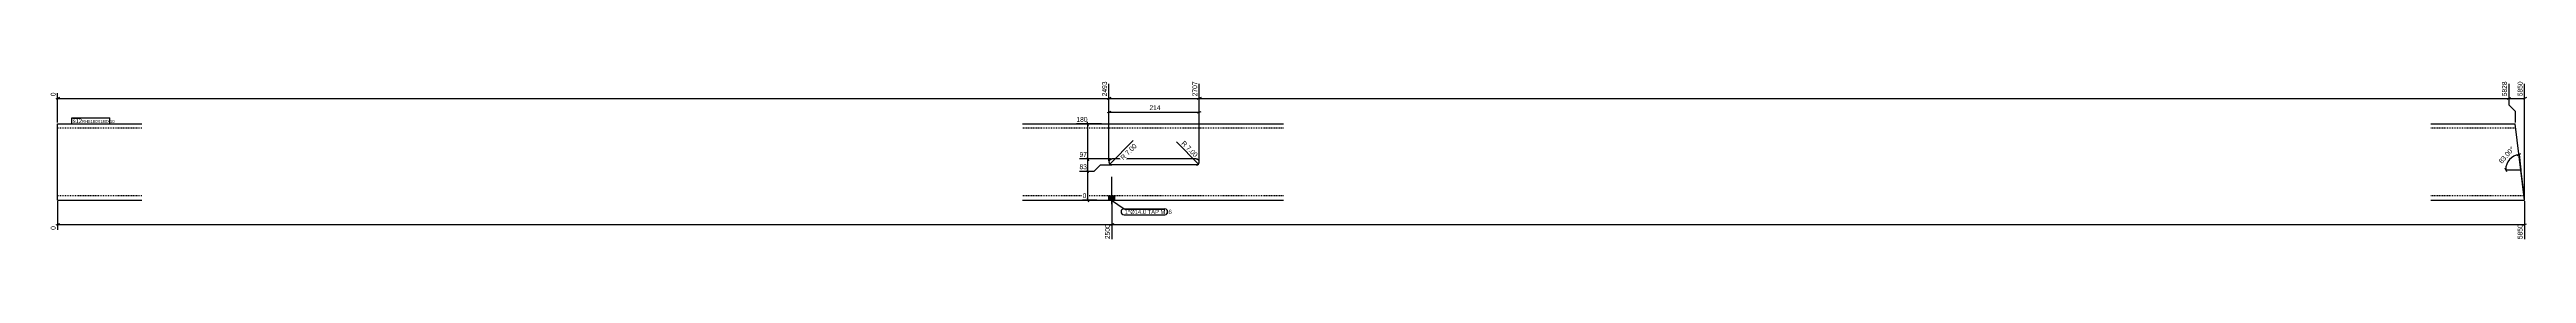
# Model space of a CAD drawing. Header units: millimetres. Extents: x 9 to 17840, y 7 to 378.
# Drawn here: x 11966 to 17840, y 7 to 378 of the extents above; entities that cross this region are included whole.
import ezdxf

# ---------------------------------------------------------------- set-up
doc = ezdxf.new("R2010")
doc.units = ezdxf.units.MM
doc.linetypes.add('DXK_LINE_DOT2', pattern=[3.9198, 1.9599, -1.9599])
for name, color, linetype in [('MÅLSÆTNING', 7, 'Continuous'), ('STÅL', 7, 'Continuous'), ('TEKST', 7, 'Continuous')]:
    doc.layers.add(name, color=color, linetype=linetype)
doc.styles.add('Arial Narrow', font='ARIALN.TTF', dxfattribs={"height": 0.2})

msp = doc.modelspace()

# ---------------------------------------------------------------- hatches: boundary and pattern name
at = {"layer": 'MÅLSÆTNING', "linetype": 'Continuous'}
for points in [[(14492.1, 196), (14480.5, 186.5), (14490, 198.2)], [(14680.8, 198.2), (14690.4, 186.5), (14678.7, 196)]]:
    msp.add_hatch(color=7, dxfattribs=at).paths.add_polyline_path(points)
at = {"layer": 'STÅL', "linetype": 'Continuous'}
msp.add_hatch(color=3, dxfattribs=at).paths.add_polyline_path([(14492.4, 111.4), (14478.4, 111.4), (14478.4, 101.4), (14492.4, 101.4)])

# ---------------------------------------------------------------- linework, layer by layer
at = {"layer": 'MÅLSÆTNING', "color": 7, "linetype": 'Continuous'}
for p, q in [((11985.4, 284.4), (11985.4, 354)), ((17798.1, 375.9), (17798.1, 326.6)), ((17835.2, 104.4), (17835.2, 375.9)), ((11989.9, 343.4), (11980.9, 339.8)), ((11985.4, 341.6), (14478.4, 341.6)), ((14482.9, 343.4), (14473.9, 339.8)), ((14473.9, 339.8), (14482.9, 343.4)), ((14482.9, 311), (14473.9, 307.4)), ((14478.4, 309.2), (14692.4, 309.2)), ((14687.9, 339.8), (14696.9, 343.4)), ((14687.9, 307.4), (14696.9, 311)), ((17793.6, 339.8), (17802.6, 343.4)), ((17798.1, 341.6), (17835.2, 341.6)), ((17798.1, 326.6), (17813.1, 311.6)), ((17813.1, 311.6), (17813.1, 284.4)), ((17813.1, 311.6), (17813.1, 284.4)), ((17839.7, 343.4), (17830.7, 339.8)), ((14460.9, 281.4), (14401.3, 281.4)), ((14430.2, 276.9), (14426.6, 285.9)), ((14480.5, 186.5), (14535.9, 241.9)), ((14690.4, 186.5), (14638.3, 238.6)), ((14482.4, 198.4), (14408.6, 198.4)), ((14426.6, 202.9), (14430.2, 193.9)), ((14428.4, 169.4), (14428.4, 198.4)), ((14443.4, 169.4), (14458.4, 184.4)), ((14458.4, 184.4), (14482.4, 184.4)), ((17788.6, 177.5), (17792.2, 168.5)), ((17817.8, 206.4), (17826.3, 211)), ((17834.8, 104.4), (17822, 208.7)), ((17822, 208.7), (17826.4, 173)), ((14408.6, 169.4), (14443.4, 169.4)), ((14408.6, 169.4), (14443.4, 169.4)), ((14430.2, 164.9), (14426.6, 173.9)), ((14428.4, 101.4), (14428.4, 169.4)), ((17790.4, 173), (17826.4, 173)), ((11985.4, 98.4), (11985.4, 30.9)), ((14449.6, 101.4), (14415.9, 101.4)), ((14426.6, 105.9), (14430.2, 96.9)), ((14485.4, 98.4), (14485.4, 9)), ((14485.4, 98.4), (14485.4, 9)), ((17835.2, 98.4), (17835.2, 9)), ((11989.9, 45.2), (11980.9, 41.6)), ((11985.4, 43.4), (14485.4, 43.4)), ((14489.9, 45.2), (14480.9, 41.6)), ((14480.9, 41.6), (14489.9, 45.2)), ((14485.4, 43.4), (17835.2, 43.4)), ((17830.7, 41.6), (17839.7, 45.2))]:
    msp.add_line(p, q, dxfattribs=at)
for centre, radius, start, end in [((14485.4, 191.4), 7, 180, 270), ((14685.4, 191.4), 7, 270, 0), ((17826.4, 173), 36, 97, 180)]:
    msp.add_arc(centre, radius, start, end, dxfattribs=at)
at = {"layer": 'STÅL', "color": 2, "linetype": 'Continuous'}
for p, q in [((11985.4, 126.4), (11985.4, 281.4)), ((11985.4, 281.4), (12185.4, 281.4)), ((14273.4, 281.4), (14891.9, 281.4)), ((17613.1, 281.4), (17813.1, 281.4)), ((17835.2, 101.4), (17813.1, 281.4)), ((14485.4, 198.4), (14482.8, 197.9)), ((14482.8, 185), (14485.4, 184.4)), ((14685.4, 198.4), (14485.4, 198.4)), ((14685.4, 184.4), (14485.4, 184.4)), ((14688.1, 197.9), (14685.4, 198.4)), ((14685.4, 184.4), (14688.1, 185)), ((11985.4, 101.4), (11985.4, 126.4)), ((11985.4, 101.4), (12185.4, 101.4)), ((14273.4, 101.4), (14891.9, 101.4)), ((17613.1, 101.4), (17835.2, 101.4))]:
    msp.add_line(p, q, dxfattribs=at)
at = {"layer": 'STÅL', "color": 7, "linetype": 'DXK_LINE_DOT2'}
for p, q in [((12185.4, 271.4), (11985.4, 271.4)), ((14891.9, 271.4), (14273.4, 271.4)), ((17814.3, 271.4), (17613.1, 271.4)), ((14482.8, 197.9), (14485.4, 198.4)), ((14485.4, 184.4), (14482.8, 185)), ((14685.4, 198.4), (14688.1, 197.9)), ((14688.1, 185), (14685.4, 184.4)), ((11985.4, 103.3), (11985.4, 126.4)), ((12185.4, 111.4), (11985.4, 111.4)), ((14891.9, 111.4), (14273.4, 111.4)), ((17834, 111.4), (17613.1, 111.4))]:
    msp.add_line(p, q, dxfattribs=at)
at = {"layer": 'STÅL', "color": 3, "linetype": 'Continuous'}
for p, q in [((14485.4, 91.4), (14485.4, 156.4)), ((14478.4, 101.4), (14478.4, 111.4)), ((14492.4, 101.4), (14492.4, 111.4))]:
    msp.add_line(p, q, dxfattribs=at)
at = {"layer": 'STÅL', "color": 2, "linetype": 'Continuous'}
for centre, start, end in [((14485.4, 191.4), 112.5, 247.5), ((14685.4, 191.4), 292.5, 67.5)]:
    msp.add_arc(centre, 7, start, end, dxfattribs=at)
at = {"layer": 'STÅL', "color": 7, "linetype": 'DXK_LINE_DOT2'}
for centre, start, end in [((14485.4, 191.4), 112.5, 247.5), ((14685.4, 191.4), 292.5, 67.5)]:
    msp.add_arc(centre, 7, start, end, dxfattribs=at)

# ---------------------------------------------------------------- next in the draw order: wipeouts: each hides what was drawn before it
at = {"color": 0, "linetype": 'Continuous'}
for points in [[(11983, 356.4), (11966.2, 356.4), (11966.2, 344.3), (11983, 344.3)], [(17832.8, 378.3), (17816, 378.3), (17816, 344.3), (17832.8, 344.3)], [(14425.7, 200.8), (14425.7, 217.6), (14406.2, 217.6), (14406.2, 200.8)], [(14425.7, 103.8), (14425.7, 120.6), (14413.5, 120.6), (14413.5, 103.8)], [(11983, 40.6), (11966.2, 40.6), (11966.2, 28.5), (11983, 28.5)], [(14483, 40.6), (14466.2, 40.6), (14466.2, 6.6), (14483, 6.6)], [(17832.8, 40.6), (17816, 40.6), (17816, 6.6), (17832.8, 6.6)]]:
    msp.add_wipeout(points, dxfattribs=at).dxf.layer = 'MÅLSÆTNING'
at = {"color": 0}
for points, layer in [([(14598.8, 311.5), (14598.8, 328.3), (14572.1, 328.3), (14572.1, 311.5)], 'MÅLSÆTNING'), ([(14676.7, 203.4), (14688.5, 215.3), (14657.8, 246.1), (14645.9, 234.2)], 'MÅLSÆTNING'), ([(14543.4, 222.5), (14531.5, 234.4), (14500.7, 203.6), (14512.6, 191.7)], 'MÅLSÆTNING'), ([(17810.8, 216.2), (17798.2, 227.4), (17769, 194.3), (17781.6, 183.2)], 'MÅLSÆTNING'), ([(12039.8, 283.5), (12039.8, 294), (12021.2, 294), (12021.2, 283.5)], 'TEKST'), ([(14609.2, 68.4), (14609.2, 78.9), (14515.9, 78.9), (14515.9, 68.4)], 'TEKST')]:
    msp.add_wipeout(points, dxfattribs=at).dxf.layer = layer

# ---------------------------------------------------------------- next in the draw order: linework, layer by layer
at = {"layer": 'MÅLSÆTNING', "color": 7, "linetype": 'Continuous'}
for p, q in [((14478.4, 194.4), (14478.4, 375.9)), ((14478.4, 194.4), (14478.4, 375.9)), ((14692.4, 194.4), (14692.4, 375.9)), ((17798.1, 375.9), (17798.1, 326.6)), ((14478.4, 341.6), (14692.4, 341.6)), ((14478.4, 194.4), (14478.4, 319.9)), ((14692.4, 194.4), (14692.4, 319.9)), ((17793.6, 339.8), (17802.6, 343.4)), ((17798.1, 326.6), (17813.1, 311.6)), ((14428.4, 198.4), (14428.4, 281.4)), ((14482.4, 198.4), (14408.6, 198.4)), ((14426.6, 202.9), (14430.2, 193.9)), ((14443.4, 169.4), (14458.4, 184.4)), ((14458.4, 184.4), (14482.4, 184.4)), ((14430.2, 164.9), (14426.6, 173.9))]:
    msp.add_line(p, q, dxfattribs=at)

# ---------------------------------------------------------------- next in the draw order: texts
at = {"layer": 'MÅLSÆTNING', "color": 3, "linetype": 'Continuous', "style": 'Arial Narrow'}
for s, height, p in [('0', 11.5, (11980.6, 346.7)), ('5850', 11.45, (17830.4, 346.7)), ('0', 11.5, (11980.6, 30.9)), ('2500', 11.45, (14480.6, 9)), ('5850', 11.45, (17830.4, 9))]:
    msp.add_text(s, height=height, rotation=90.00021, dxfattribs=at).set_placement(p)
at = {"layer": 'MÅLSÆTNING', "color": 3, "style": 'Arial Narrow'}
msp.add_text('214', height=11.45, dxfattribs=at).set_placement((14574.5, 313.9))
for s, rotation, p in [('R 7.00', -45.00011, (14649.3, 234.2)), ('R 7.00', 45.00011, (14512.6, 195.1)), ('83.00°', 48.50088, (17781.4, 186.6))]:
    msp.add_text(s, height=11.45, rotation=rotation, dxfattribs=at).set_placement(p)
at = {"layer": 'MÅLSÆTNING', "color": 3, "linetype": 'Continuous', "style": 'Arial Narrow'}
for s, height, p in [('97', 11.45, (14408.6, 203.2)), ('0', 11.5, (14415.9, 106.2))]:
    msp.add_text(s, height=height, dxfattribs=at).set_placement(p)

# ---------------------------------------------------------------- next in the draw order: wipeouts: each hides what was drawn before it
at = {"color": 0}
for points in [[(12039.8, 283.5), (12039.8, 294), (12021.2, 294), (12021.2, 283.5)], [(14609.2, 68.4), (14609.2, 78.9), (14515.9, 78.9), (14515.9, 68.4)]]:
    msp.add_wipeout(points, dxfattribs=at).dxf.layer = 'TEKST'

# ---------------------------------------------------------------- next in the draw order: linework, layer by layer
at = {"layer": 'TEKST', "color": 7, "linetype": 'Continuous'}
for p, q in [((14484.8, 101.3), (14514.1, 80.7)), ((14514.1, 80.7), (14611, 80.7)), ((14514.1, 66.6), (14611, 66.6))]:
    msp.add_line(p, q, dxfattribs=at)
for centre, start, end in [((14514.1, 73.6), 90, 270), ((14611, 73.6), 270, 90)]:
    msp.add_arc(centre, 7.05, start, end, dxfattribs=at)

# ---------------------------------------------------------------- next in the draw order: texts
at = {"layer": 'TEKST', "color": 3, "style": 'Arial Narrow'}
msp.add_text('1*Ø14.0 TAP M16', height=10.021, dxfattribs=at).set_placement((14515.9, 68.4))

# ---------------------------------------------------------------- next in the draw order: wipeouts: each hides what was drawn before it
at = {"color": 0, "linetype": 'Continuous'}
for points in [[(14476, 378.3), (14459.2, 378.3), (14459.2, 344.3), (14476, 344.3)], [(14690, 378.3), (14673.2, 378.3), (14673.2, 344.3), (14690, 344.3)], [(14425.7, 283.8), (14425.7, 300.6), (14398.9, 300.6), (14398.9, 283.8)], [(14425.7, 171.8), (14425.7, 188.6), (14406.2, 188.6), (14406.2, 171.8)]]:
    msp.add_wipeout(points, dxfattribs=at).dxf.layer = 'MÅLSÆTNING'
at = {"color": 0}
msp.add_wipeout([(12107.8, 283.5), (12107.8, 291), (12042.9, 291), (12042.9, 283.5)], dxfattribs=at).dxf.layer = 'TEKST'

# ---------------------------------------------------------------- next in the draw order: linework, layer by layer
at = {"layer": 'MÅLSÆTNING', "color": 7, "linetype": 'Continuous'}
for p, q in [((14692.4, 194.4), (14692.4, 375.9)), ((14696.9, 343.4), (14687.9, 339.8)), ((14692.4, 341.6), (17798.1, 341.6))]:
    msp.add_line(p, q, dxfattribs=at)

# ---------------------------------------------------------------- next in the draw order: texts
at = {"layer": 'MÅLSÆTNING', "color": 3, "linetype": 'Continuous', "style": 'Arial Narrow'}
for s, p in [('2493', (14473.6, 346.7)), ('2707', (14687.6, 346.7))]:
    msp.add_text(s, height=11.45, rotation=90.00021, dxfattribs=at).set_placement(p)
for s, p in [('180', (14401.3, 286.2)), ('83', (14408.6, 174.2))]:
    msp.add_text(s, height=11.45, dxfattribs=at).set_placement(p)

# ---------------------------------------------------------------- next in the draw order: wipeouts: each hides what was drawn before it
at = {"color": 0}
msp.add_wipeout([(12107.8, 283.5), (12107.8, 291), (12042.9, 291), (12042.9, 283.5)], dxfattribs=at).dxf.layer = 'TEKST'

# ---------------------------------------------------------------- next in the draw order: linework, layer by layer
at = {"layer": 'TEKST', "color": 7, "linetype": 'Continuous'}
for p, q in [((12019.4, 295.8), (12109.6, 295.8)), ((12019.4, 281.7), (12019.4, 295.8)), ((12109.6, 281.7), (12109.6, 295.8)), ((12019.4, 281.7), (12109.6, 281.7))]:
    msp.add_line(p, q, dxfattribs=at)

# ---------------------------------------------------------------- next in the draw order: texts
at = {"layer": 'TEKST', "color": 3, "style": 'Arial Narrow'}
for s, height, p in [('s12', 10.02, (12021.2, 283.5)), ('RHS180X180X10', 7.158, (12042.9, 283.5))]:
    msp.add_text(s, height=height, dxfattribs=at).set_placement(p)

# ---------------------------------------------------------------- next in the draw order: wipeouts: each hides what was drawn before it
at = {"color": 0, "linetype": 'Continuous'}
msp.add_wipeout([(17795.7, 378.3), (17778.9, 378.3), (17778.9, 344.3), (17795.7, 344.3)], dxfattribs=at).dxf.layer = 'MÅLSÆTNING'

# ---------------------------------------------------------------- next in the draw order: texts
at = {"layer": 'MÅLSÆTNING', "color": 3, "linetype": 'Continuous', "style": 'Arial Narrow'}
msp.add_text('5828', height=11.45, rotation=90.00021, dxfattribs=at).set_placement((17793.3, 346.7))

doc.saveas('drawing.dxf')
